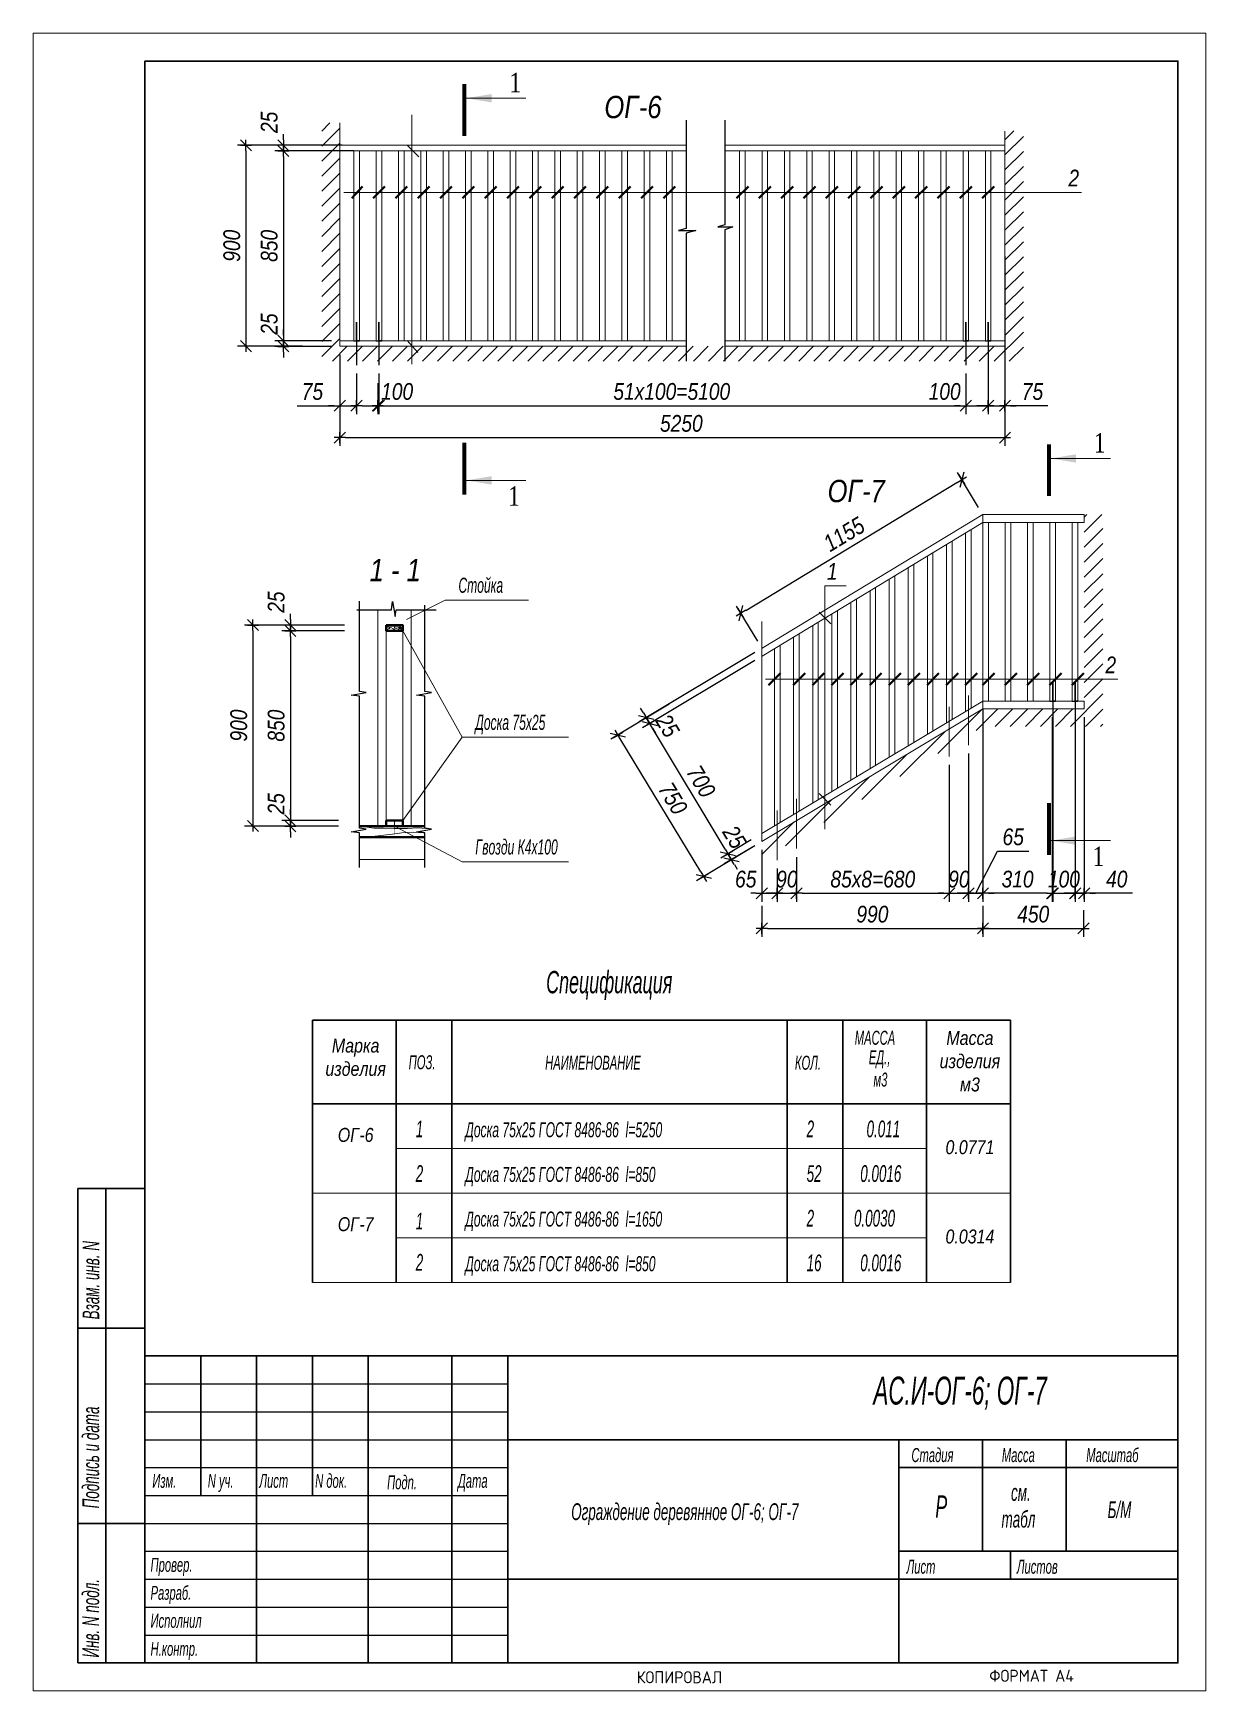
# Model space of a CAD drawing. Header units: millimetres. Extents: x 1582001 to 3303937, y 226471 to 491235.
# Drawn here: x 1749882 to 1770882, y 226471 to 256171 of the extents above; entities that cross this region are included whole.
import ezdxf

# ---------------------------------------------------------------- set-up
doc = ezdxf.new("R2010")
doc.units = ezdxf.units.MM
doc.linetypes.add('DASHED', pattern=[0.75, 0.5, -0.25])
doc.layers.get('Defpoints').update_dxf_attribs({"color": 255, "lineweight": 30})
for name, color, linetype in [('format', 7, 'Continuous'), ('Rasmer', 135, 'Continuous'), ('Формуляр', 138, 'Continuous')]:
    doc.layers.add(name, color=color, linetype=linetype)
for name, color, linetype, lineweight in [('Интерьер - Лестница_Ном_пера__1', 7, 'Continuous', 13), ('Конструктивный - Несущий_Ном_пера__1', 7, 'Continuous', 13), ('Размеры', 7, 'Continuous', 18), ('таблица', 7, 'Continuous', 30), ('Текст', 202, 'Continuous', 15), ('Текст-пояснений', 135, 'Continuous', 15), ('Штриховки', 251, 'Continuous', 20)]:
    doc.layers.add(name, color=color, linetype=linetype, lineweight=lineweight)
doc.styles.add('C', font='complex', dxfattribs={"width": 0.9})
doc.styles.add('Romant', font='times.ttf')
doc.styles.add('STYLE1', font='ARIALNI.TTF', dxfattribs={"height": 300})
doc.dimstyles.new('25', dxfattribs={"dimscale": 100, "dimtxt": 2.5, "dimasz": 1, "dimexe": 1.5, "dimexo": 1.5, "dimgap": 1, "dimtad": 1, "dimdec": 0, "dimlfac": 0.25, "dimzin": 0, "dimdsep": 46, "dimtxsty": 'STYLE1', "dimblk": 'dblk_0', "dimcen": 2, "dimdle": 1.5, "dimclrd": 256, "dimclre": 256, "dimadec": 0, "dimazin": 0, "dimtfac": 1, "dimtdec": 0, "dimtix": 1, "dimtmove": 1, "dimatfit": 3, "dimfxl": 0, "dimtolj": 1, "dimtzin": 0, "dimlwd": -1, "dimlwe": -1, "dimarcsym": 0})

msp = doc.modelspace()

# ---------------------------------------------------------------- texts
at = {"ltscale": 2, "insert": (1755907.9, 246751.9), "char_height": 400, "width": 6897.222, "attachment_point": 1, "style": 'STYLE1'}
msp.add_mtext('1 - 1', dxfattribs=at)
at = {"layer": 'format', "color": 7, "style": 'C', "width": 0.9}
for s, p in [('КОПИРОВАЛ', (1760691.6, 226606.7)), ('ФОРМАТ A4', (1767005.5, 226633))]:
    msp.add_text(s, height=216, dxfattribs=at).set_placement(p)
at = {"layer": 'Текст', "style": 'STYLE1', "width": 0.7}
for s, height, p in [('Стойка', 270, (1757498.2, 246145)), ('Доска 75х25', 270, (1757801, 243689.1)), ('Гвозди К4х100', 270, (1757801, 241455.9)), ('Спецификация', 400, (1759069.1, 238969.2)), ('МАССА', 250, (1764595.6, 238047.5)), ('ЕД.,', 250, (1764847.2, 237697.5)), ('ПОЗ.', 250, (1756607.5, 237608.3)), ('НАИМЕНОВАНИЕ', 250, (1759051.1, 237599.9)), ('КОЛ.', 250, (1763523.7, 237599.9)), ('м3', 250, (1764931.1, 237297.5)), ('1', 300, (1756733.8, 236389.2)), ('Доска 75х25 ГОСТ 8486-86  l=5250', 270, (1757621.8, 236389.2)), ('2', 300, (1763733.8, 236389.2)), ('0.011', 300, (1764806.6, 236389.2)), ('2', 300, (1756733.8, 235589.2)), ('Доска 75х25 ГОСТ 8486-86  l=850', 270, (1757621.8, 235589.2)), ('52', 300, (1763733.8, 235589.2)), ('0.0016', 300, (1764694, 235589.2)), ('1', 300, (1756733.8, 234739.2)), ('Доска 75х25 ГОСТ 8486-86  l=1650', 270, (1757621.8, 234789.2)), ('2', 300, (1763733.8, 234789.2)), ('0.0030', 300, (1764580.9, 234789.2)), ('2', 300, (1756733.8, 233999.2)), ('Доска 75х25 ГОСТ 8486-86  l=850', 270, (1757621.8, 233989.2)), ('16', 300, (1763733.8, 233989.2)), ('0.0016', 300, (1764694, 233989.2))]:
    msp.add_text(s, height=height, dxfattribs=at).set_placement(p)
at = {"layer": 'Текст', "color": 1, "ltscale": 2, "char_height": 400, "attachment_point": 5, "style": 'STYLE1'}
for s, insert, width in [('ОГ-6', (1760623.4, 254845.3), 6084.46), ('ОГ-7', (1764621.3, 247965.3), 6024.46)]:
    msp.add_mtext(s, dxfattribs=dict(at, insert=insert, width=width))
at = {"layer": 'Текст', "ltscale": 2, "char_height": 300, "attachment_point": 5, "style": 'STYLE1'}
for s, insert, width in [('2', (1768517.1, 253575.4), 5514.204), ('1', (1764192, 246527), 6024.46), ('2', (1769180.5, 244852.1), 6024.46)]:
    msp.add_mtext(s, dxfattribs=dict(at, insert=insert, width=width))
at = {"layer": 'Текст', "char_height": 250, "width": 1169.249, "attachment_point": 2, "style": 'STYLE1'}
for s, insert in [('Масса\\Pизделия\\Pм3', (1766657.6, 238293.7)), ('Марка\\Pизделия', (1755657.6, 238156.8)), ('ОГ-6', (1755657.6, 236556.8)), ('0.0771', (1766657.6, 236336.8)), ('ОГ-7', (1755657.6, 234956.8)), ('0.0314', (1766657.6, 234736.8))]:
    msp.add_mtext(s, dxfattribs=dict(at, insert=insert))
at = {"layer": 'Текст-пояснений', "linetype": 'Continuous', "ltscale": 2, "style": 'Romant', "width": 0.8}
for p in [(1758408.8, 255111.8), (1768875.6, 248657.4), (1758386.7, 247703.1), (1768853.5, 241248.7)]:
    msp.add_text('1', height=350, dxfattribs=at).set_placement(p)
at = {"layer": 'Формуляр', "linetype": 'Continuous', "style": 'STYLE1', "width": 0.7}
for s, p in [('Взам. инв. N', (1751066.3, 233126.7)), ('Подпись и дата', (1751063.5, 229741.1)), ('Инв. N подл.', (1751063.5, 227067.7))]:
    msp.add_text(s, height=300, rotation=90, dxfattribs=at).set_placement(p)
at = {"layer": 'Формуляр', "style": 'STYLE1', "width": 0.7}
for s, height, p in [('АС.И-ОГ-6; ОГ-7', 500, (1764930, 231601.2)), ('Стадия', 250, (1765610.7, 230570.5)), ('Масса', 250, (1767229.6, 230570.5)), ('Масштаб', 250, (1768740.7, 230570.5)), ('Изм.', 250, (1752016.5, 230109.3)), ('N уч.', 250, (1753009.5, 230109.3)), ('Лист', 250, (1753933, 230109.3)), ('N док.', 250, (1754932.5, 230109.3)), ('Подп.', 250, (1756220.9, 230082.4)), ('Дата', 250, (1757489, 230109.3)), ('Р', 400, (1766038.4, 229573.1)), ('см.', 300, (1767394.2, 229875.5)), ('Б/М', 300, (1769124.5, 229566.7)), ('Ограждение деревянное ОГ-6; ОГ-7', 300, (1759517.6, 229531.6)), ('табл', 300, (1767224.2, 229396.8)), ('Провер.', 250, (1751984.7, 228604.4)), ('Лист', 250, (1765523.6, 228570.5)), ('Листов', 250, (1767498.2, 228570.5)), ('Разраб.', 250, (1751984.7, 228102.7)), ('Исполнил', 250, (1751984.7, 227601.1)), ('Н.контр.', 250, (1751984.7, 227099.4))]:
    msp.add_text(s, height=height, dxfattribs=at).set_placement(p)

# ---------------------------------------------------------------- blocks, each defined once
blk = doc.blocks.new('dblk_0')
at = {"color": 0, "linetype": 'ByBlock'}
for p, q in [((1, 1), (-1, -1)), ((-1, 0), (1, 0)), ((0, 1), (0, -1))]:
    blk.add_line(p, q, dxfattribs=at)
blk = doc.blocks.new('*D1057')
at = {"ltscale": 100, "transparency": 16777216}
for p, q in [((1766813, 247673), (1766434, 248300)), ((1762642, 245830), (1766426, 248120)), ((1762859, 245280), (1762479, 245907))]:
    blk.add_line(p, q, dxfattribs=at)
at = {"layer": 'Defpoints', "color": 0, "lineweight": -3, "ltscale": 100, "transparency": 16777216}
for p in [(1766512, 248171), (1766891, 247544), (1762936, 245152)]:
    blk.add_point(p, dxfattribs=at)
at = {"ltscale": 100, "transparency": 16777216, "xscale": 100, "yscale": 100, "zscale": 100}
for p, rotation in [((1766512, 248171), 31.17570049573527), ((1762557, 245779), 211.1757004957353)]:
    blk.add_blockref('dblk_0', p, dxfattribs=dict(at, rotation=rotation))
at = {"color": 0, "ltscale": 100, "transparency": 16777216, "insert": (1764403, 247192), "char_height": 300, "attachment_point": 5, "rotation": 31.1757, "style": 'STYLE1'}
blk.add_mtext('\\A1;1155', dxfattribs=at)
blk = doc.blocks.new('*D1058')
at = {"ltscale": 100, "transparency": 16777216}
for p, q in [((1761269, 244151), (1760227, 243521)), ((1761839, 241146), (1760407, 243513)), ((1762804, 241613), (1761762, 240982))]:
    blk.add_line(p, q, dxfattribs=at)
at = {"layer": 'Defpoints', "color": 0, "lineweight": -3, "ltscale": 100, "transparency": 16777216}
for p in [(1761397, 244228), (1760355, 243598), (1762932, 241690)]:
    blk.add_point(p, dxfattribs=at)
at = {"ltscale": 100, "transparency": 16777216, "xscale": 100, "yscale": 100, "zscale": 100}
for p, rotation in [((1760355, 243598), 121.1666517916947), ((1761890, 241060), 301.1666517916947)]:
    blk.add_blockref('dblk_0', p, dxfattribs=dict(at, rotation=rotation))
at = {"color": 0, "ltscale": 100, "transparency": 16777216, "insert": (1761339, 242460), "char_height": 300, "attachment_point": 5, "rotation": 301.1667, "style": 'STYLE1'}
blk.add_mtext('\\A1;750', dxfattribs=at)
blk = doc.blocks.new('*D1059')
at = {"ltscale": 100, "transparency": 16777216}
for p, q in [((1762742, 241716), (1762197, 241389)), ((1762274, 241552), (1762223, 241638)), ((1762804, 241613), (1762259, 241286)), ((1762387, 241363), (1762325, 241466)), ((1762439, 241277), (1762490, 241192))]:
    blk.add_line(p, q, dxfattribs=at)
at = {"layer": 'Defpoints', "color": 0, "lineweight": -3, "ltscale": 100, "transparency": 16777216}
for p in [(1762870, 241793), (1762325, 241466), (1762932, 241690)]:
    blk.add_point(p, dxfattribs=at)
at = {"ltscale": 100, "transparency": 16777216, "xscale": 100, "yscale": 100, "zscale": 100}
for p, rotation in [((1762325, 241466), 300.963756532064), ((1762387, 241363), 120.963756532064)]:
    blk.add_blockref('dblk_0', p, dxfattribs=dict(at, rotation=rotation))
at = {"color": 0, "ltscale": 100, "transparency": 16777216, "insert": (1762440, 241768), "char_height": 300, "attachment_point": 5, "rotation": 300.9638, "style": 'STYLE1'}
blk.add_mtext('\\A1;25', dxfattribs=at)
blk = doc.blocks.new('*D1060')
at = {"ltscale": 100, "transparency": 16777216}
for p, q in [((1762808, 244934), (1760794, 243726)), ((1762274, 241552), (1760974, 243718)), ((1762742, 241716), (1762197, 241389))]:
    blk.add_line(p, q, dxfattribs=at)
at = {"layer": 'Defpoints', "color": 0, "lineweight": -3, "ltscale": 100, "transparency": 16777216}
for p in [(1762936, 245011), (1760923, 243804), (1762870, 241793)]:
    blk.add_point(p, dxfattribs=at)
at = {"ltscale": 100, "transparency": 16777216, "xscale": 100, "yscale": 100, "zscale": 100}
for p, rotation in [((1760923, 243804), 120.9637565264031), ((1762325, 241466), 300.9637565264031)]:
    blk.add_blockref('dblk_0', p, dxfattribs=dict(at, rotation=rotation))
at = {"color": 0, "ltscale": 100, "transparency": 16777216, "insert": (1761841, 242765), "char_height": 300, "attachment_point": 5, "rotation": 300.9638, "style": 'STYLE1'}
blk.add_mtext('\\A1;700', dxfattribs=at)
blk = doc.blocks.new('*D1061')
at = {"ltscale": 100, "transparency": 16777216}
for p, q in [((1762808, 245075), (1760732, 243830)), ((1762808, 244934), (1760794, 243726)), ((1760810, 243992), (1760758, 244078)), ((1760923, 243804), (1760861, 243907)), ((1760974, 243718), (1761026, 243632))]:
    blk.add_line(p, q, dxfattribs=at)
at = {"layer": 'Defpoints', "color": 0, "lineweight": -3, "ltscale": 100, "transparency": 16777216}
for p in [(1762936, 245152), (1762936, 245011), (1760861, 243907)]:
    blk.add_point(p, dxfattribs=at)
at = {"ltscale": 100, "transparency": 16777216, "xscale": 100, "yscale": 100, "zscale": 100}
for p, rotation in [((1760861, 243907), 300.9637565264031), ((1760923, 243804), 120.9637565264031)]:
    blk.add_blockref('dblk_0', p, dxfattribs=dict(at, rotation=rotation))
at = {"color": 0, "ltscale": 100, "transparency": 16777216, "insert": (1761243, 243762), "char_height": 300, "attachment_point": 5, "rotation": 300.9638, "style": 'STYLE1'}
blk.add_mtext('\\A1;25', dxfattribs=at)
blk = doc.blocks.new('*D1062')
at = {"ltscale": 100, "transparency": 16777216}
for p, q in [((1762932, 241540), (1762932, 240610)), ((1763208, 241205), (1763208, 240610)), ((1762832, 240760), (1762732, 240760)), ((1762932, 240760), (1763208, 240760)), ((1763308, 240760), (1763408, 240760))]:
    blk.add_line(p, q, dxfattribs=at)
at = {"layer": 'Defpoints', "color": 0, "lineweight": -3, "ltscale": 100, "transparency": 16777216}
for p in [(1762932, 241690), (1763208, 241355), (1763208, 240760)]:
    blk.add_point(p, dxfattribs=at)
at = {"ltscale": 100, "transparency": 16777216, "xscale": 100, "yscale": 100, "zscale": 100}
blk.add_blockref('dblk_0', (1762932, 240760), dxfattribs=at)
at = {"ltscale": 100, "transparency": 16777216, "xscale": 100, "yscale": 100, "zscale": 100, "rotation": 180}
blk.add_blockref('dblk_0', (1763208, 240760), dxfattribs=at)
at = {"color": 0, "ltscale": 100, "transparency": 16777216, "insert": (1762643, 241013), "char_height": 300, "attachment_point": 5, "style": 'STYLE1'}
blk.add_mtext('\\A1;65', dxfattribs=at)
blk = doc.blocks.new('*D1063')
at = {"ltscale": 100, "transparency": 16777216}
for p, q in [((1763208, 241205), (1763208, 240610)), ((1763551, 241410), (1763551, 240610)), ((1763108, 240760), (1763008, 240760)), ((1763208, 240760), (1763551, 240760)), ((1763651, 240760), (1763751, 240760))]:
    blk.add_line(p, q, dxfattribs=at)
at = {"layer": 'Defpoints', "color": 0, "lineweight": -3, "ltscale": 100, "transparency": 16777216}
for p in [(1763551, 241560), (1763208, 241355), (1763551, 240760)]:
    blk.add_point(p, dxfattribs=at)
at = {"ltscale": 100, "transparency": 16777216, "xscale": 100, "yscale": 100, "zscale": 100}
blk.add_blockref('dblk_0', (1763208, 240760), dxfattribs=at)
at = {"ltscale": 100, "transparency": 16777216, "xscale": 100, "yscale": 100, "zscale": 100, "rotation": 180}
blk.add_blockref('dblk_0', (1763551, 240760), dxfattribs=at)
at = {"color": 0, "ltscale": 100, "transparency": 16777216, "insert": (1763379, 241013), "char_height": 300, "attachment_point": 5, "style": 'STYLE1'}
blk.add_mtext('\\A1;90', dxfattribs=at)
blk = doc.blocks.new('*D1064')
at = {"ltscale": 100, "transparency": 16777216}
for p, q in [((1766288, 243060), (1766288, 240610)), ((1763551, 241410), (1763551, 240610)), ((1763651, 240760), (1766188, 240760))]:
    blk.add_line(p, q, dxfattribs=at)
at = {"layer": 'Defpoints', "color": 0, "lineweight": -3, "ltscale": 100, "transparency": 16777216}
for p in [(1766288, 243210), (1763551, 241560), (1766288, 240760)]:
    blk.add_point(p, dxfattribs=at)
at = {"ltscale": 100, "transparency": 16777216, "xscale": 100, "yscale": 100, "zscale": 100, "rotation": 180}
blk.add_blockref('dblk_0', (1763551, 240760), dxfattribs=at)
at = {"ltscale": 100, "transparency": 16777216, "xscale": 100, "yscale": 100, "zscale": 100}
blk.add_blockref('dblk_0', (1766288, 240760), dxfattribs=at)
at = {"color": 0, "ltscale": 100, "transparency": 16777216, "insert": (1764919, 241013), "char_height": 300, "attachment_point": 5, "style": 'STYLE1'}
blk.add_mtext('\\A1;85х8=680', dxfattribs=at)
blk = doc.blocks.new('*D1065')
at = {"ltscale": 100, "transparency": 16777216}
for p, q in [((1766631, 243267), (1766631, 240610)), ((1766288, 243060), (1766288, 240610)), ((1766188, 240760), (1766088, 240760)), ((1766288, 240760), (1766631, 240760)), ((1766731, 240760), (1766831, 240760))]:
    blk.add_line(p, q, dxfattribs=at)
at = {"layer": 'Defpoints', "color": 0, "lineweight": -3, "ltscale": 100, "transparency": 16777216}
for p in [(1766631, 243417), (1766288, 243210), (1766631, 240760)]:
    blk.add_point(p, dxfattribs=at)
at = {"ltscale": 100, "transparency": 16777216, "xscale": 100, "yscale": 100, "zscale": 100}
blk.add_blockref('dblk_0', (1766288, 240760), dxfattribs=at)
at = {"ltscale": 100, "transparency": 16777216, "xscale": 100, "yscale": 100, "zscale": 100, "rotation": 180}
blk.add_blockref('dblk_0', (1766631, 240760), dxfattribs=at)
at = {"color": 0, "ltscale": 100, "transparency": 16777216, "insert": (1766460, 241013), "char_height": 300, "attachment_point": 5, "style": 'STYLE1'}
blk.add_mtext('\\A1;90', dxfattribs=at)
blk = doc.blocks.new('*D1066')
at = {"ltscale": 100, "transparency": 16777216}
for p, q in [((1766891, 244055), (1766891, 240610)), ((1766631, 243267), (1766631, 240610)), ((1766761, 240760), (1767154, 241517)), ((1767154, 241517), (1767713, 241517)), ((1766531, 240760), (1766431, 240760)), ((1766631, 240760), (1766891, 240760)), ((1766631, 240760), (1766891, 240760)), ((1766991, 240760), (1767091, 240760))]:
    blk.add_line(p, q, dxfattribs=at)
at = {"layer": 'Defpoints', "color": 0, "lineweight": -3, "ltscale": 100, "transparency": 16777216}
for p in [(1766891, 244205), (1766631, 243417), (1766891, 240760)]:
    blk.add_point(p, dxfattribs=at)
at = {"ltscale": 100, "transparency": 16777216, "xscale": 100, "yscale": 100, "zscale": 100}
blk.add_blockref('dblk_0', (1766631, 240760), dxfattribs=at)
at = {"ltscale": 100, "transparency": 16777216, "xscale": 100, "yscale": 100, "zscale": 100, "rotation": 180}
blk.add_blockref('dblk_0', (1766891, 240760), dxfattribs=at)
at = {"color": 0, "ltscale": 100, "transparency": 16777216, "insert": (1767433, 241770), "char_height": 300, "attachment_point": 5, "style": 'STYLE1'}
blk.add_mtext('\\A1;65', dxfattribs=at)
blk = doc.blocks.new('*D1044')
at = {"ltscale": 100, "transparency": 16777216}
for p, q in [((1762932, 240534), (1762932, 239982)), ((1766891, 240534), (1766891, 239982)), ((1763032, 240132), (1766791, 240132))]:
    blk.add_line(p, q, dxfattribs=at)
at = {"layer": 'Defpoints', "color": 0, "lineweight": -3, "ltscale": 100, "transparency": 16777216}
for p in [(1762932, 240684), (1766891, 240684), (1766891, 240132)]:
    blk.add_point(p, dxfattribs=at)
at = {"ltscale": 100, "transparency": 16777216, "xscale": 100, "yscale": 100, "zscale": 100, "rotation": 180}
blk.add_blockref('dblk_0', (1762932, 240132), dxfattribs=at)
at = {"ltscale": 100, "transparency": 16777216, "xscale": 100, "yscale": 100, "zscale": 100}
blk.add_blockref('dblk_0', (1766891, 240132), dxfattribs=at)
at = {"color": 0, "ltscale": 100, "transparency": 16777216, "insert": (1764911, 240385), "char_height": 300, "attachment_point": 5, "style": 'STYLE1'}
blk.add_mtext('\\A1;990', dxfattribs=at)
blk = doc.blocks.new('*D1052')
at = {"ltscale": 100, "transparency": 16777216}
for p, q in [((1754688, 245566), (1753668, 245566)), ((1753818, 245466), (1753818, 242066)), ((1754828, 241966), (1753668, 241966))]:
    blk.add_line(p, q, dxfattribs=at)
at = {"layer": 'Defpoints', "color": 0, "lineweight": -3, "ltscale": 100, "transparency": 16777216}
for p in [(1754838, 245566), (1753818, 241966), (1754978, 241966)]:
    blk.add_point(p, dxfattribs=at)
at = {"ltscale": 100, "transparency": 16777216, "xscale": 100, "yscale": 100, "zscale": 100}
for p, rotation in [((1753818, 245566), 90), ((1753818, 241966), 270)]:
    blk.add_blockref('dblk_0', p, dxfattribs=dict(at, rotation=rotation))
at = {"color": 0, "ltscale": 100, "transparency": 16777216, "insert": (1753565, 243766), "char_height": 300, "attachment_point": 5, "rotation": 90, "style": 'STYLE1'}
blk.add_mtext('\\A1;900', dxfattribs=at)
blk = doc.blocks.new('*D1053')
at = {"ltscale": 100, "transparency": 16777216}
for p, q in [((1754488, 245666), (1754488, 245766)), ((1755458, 245566), (1754338, 245566)), ((1755458, 245464), (1754338, 245464)), ((1754488, 245566), (1754488, 245464)), ((1754488, 245364), (1754488, 245264))]:
    blk.add_line(p, q, dxfattribs=at)
at = {"layer": 'Defpoints', "color": 0, "lineweight": -3, "ltscale": 100, "transparency": 16777216}
for p in [(1754488, 245464), (1755608, 245566), (1755608, 245464)]:
    blk.add_point(p, dxfattribs=at)
at = {"ltscale": 100, "transparency": 16777216, "xscale": 100, "yscale": 100, "zscale": 100}
for p, rotation in [((1754488, 245566), 270), ((1754488, 245464), 90)]:
    blk.add_blockref('dblk_0', p, dxfattribs=dict(at, rotation=rotation))
at = {"color": 0, "ltscale": 100, "transparency": 16777216, "insert": (1754235, 245977), "char_height": 300, "attachment_point": 5, "rotation": 90, "style": 'STYLE1'}
blk.add_mtext('\\A1;25', dxfattribs=at)
blk = doc.blocks.new('*D1054')
at = {"ltscale": 100, "transparency": 16777216}
for p, q in [((1755348, 245464), (1754338, 245464)), ((1754488, 245364), (1754488, 242164)), ((1755348, 242064), (1754338, 242064))]:
    blk.add_line(p, q, dxfattribs=at)
at = {"layer": 'Defpoints', "color": 0, "lineweight": -3, "ltscale": 100, "transparency": 16777216}
for p in [(1755498, 245464), (1754488, 242064), (1755498, 242064)]:
    blk.add_point(p, dxfattribs=at)
at = {"ltscale": 100, "transparency": 16777216, "xscale": 100, "yscale": 100, "zscale": 100}
for p, rotation in [((1754488, 245464), 90), ((1754488, 242064), 270)]:
    blk.add_blockref('dblk_0', p, dxfattribs=dict(at, rotation=rotation))
at = {"color": 0, "ltscale": 100, "transparency": 16777216, "insert": (1754235, 243764), "char_height": 300, "attachment_point": 5, "rotation": 90, "style": 'STYLE1'}
blk.add_mtext('\\A1;850', dxfattribs=at)
blk = doc.blocks.new('*D1055')
at = {"ltscale": 100, "transparency": 16777216}
for p, q in [((1755348, 242064), (1754338, 242064)), ((1754488, 242164), (1754488, 242264)), ((1754488, 242064), (1754488, 241962)), ((1755348, 241962), (1754338, 241962)), ((1754488, 241862), (1754488, 241762))]:
    blk.add_line(p, q, dxfattribs=at)
at = {"layer": 'Defpoints', "color": 0, "lineweight": -3, "ltscale": 100, "transparency": 16777216}
for p in [(1755498, 242064), (1754488, 241962), (1755498, 241962)]:
    blk.add_point(p, dxfattribs=at)
at = {"ltscale": 100, "transparency": 16777216, "xscale": 100, "yscale": 100, "zscale": 100}
for p, rotation in [((1754488, 242064), 270), ((1754488, 241962), 90)]:
    blk.add_blockref('dblk_0', p, dxfattribs=dict(at, rotation=rotation))
at = {"color": 0, "ltscale": 100, "transparency": 16777216, "insert": (1754235, 242363), "char_height": 300, "attachment_point": 5, "rotation": 90, "style": 'STYLE1'}
blk.add_mtext('\\A1;25', dxfattribs=at)
blk = doc.blocks.new('*D1093')
at = {"ltscale": 100, "transparency": 16777216}
for p, q in [((1754563, 254162), (1753543, 254162)), ((1753693, 254062), (1753693, 250663)), ((1754703, 250563), (1753543, 250563))]:
    blk.add_line(p, q, dxfattribs=at)
at = {"layer": 'Defpoints', "color": 0, "lineweight": -3, "ltscale": 100, "transparency": 16777216}
for p in [(1754713, 254162), (1753693, 250563), (1754853, 250563)]:
    blk.add_point(p, dxfattribs=at)
at = {"ltscale": 100, "transparency": 16777216, "xscale": 100, "yscale": 100, "zscale": 100}
for p, rotation in [((1753693, 254162), 90), ((1753693, 250563), 270)]:
    blk.add_blockref('dblk_0', p, dxfattribs=dict(at, rotation=rotation))
at = {"color": 0, "ltscale": 100, "transparency": 16777216, "insert": (1753440, 252362), "char_height": 300, "attachment_point": 5, "rotation": 90, "style": 'STYLE1'}
blk.add_mtext('\\A1;900', dxfattribs=at)
blk = doc.blocks.new('*D1094')
at = {"ltscale": 100, "transparency": 16777216}
for p, q in [((1754363, 254262), (1754363, 254362)), ((1755415, 254162), (1754213, 254162)), ((1755415, 254061), (1754213, 254061)), ((1754363, 254162), (1754363, 254061)), ((1754363, 253961), (1754363, 253861))]:
    blk.add_line(p, q, dxfattribs=at)
at = {"layer": 'Defpoints', "color": 0, "lineweight": -3, "ltscale": 100, "transparency": 16777216}
for p in [(1754363, 254061), (1755565, 254162), (1755565, 254061)]:
    blk.add_point(p, dxfattribs=at)
at = {"ltscale": 100, "transparency": 16777216, "xscale": 100, "yscale": 100, "zscale": 100}
for p, rotation in [((1754363, 254162), 270), ((1754363, 254061), 90)]:
    blk.add_blockref('dblk_0', p, dxfattribs=dict(at, rotation=rotation))
at = {"color": 0, "ltscale": 100, "transparency": 16777216, "insert": (1754110, 254573), "char_height": 300, "attachment_point": 5, "rotation": 90, "style": 'STYLE1'}
blk.add_mtext('\\A1;25', dxfattribs=at)
blk = doc.blocks.new('*D1095')
at = {"ltscale": 100, "transparency": 16777216}
for p, q in [((1755223, 254061), (1754213, 254061)), ((1754363, 253961), (1754363, 250760)), ((1755223, 250660), (1754213, 250660))]:
    blk.add_line(p, q, dxfattribs=at)
at = {"layer": 'Defpoints', "color": 0, "lineweight": -3, "ltscale": 100, "transparency": 16777216}
for p in [(1755373, 254061), (1754363, 250660), (1755373, 250660)]:
    blk.add_point(p, dxfattribs=at)
at = {"ltscale": 100, "transparency": 16777216, "xscale": 100, "yscale": 100, "zscale": 100}
for p, rotation in [((1754363, 254061), 90), ((1754363, 250660), 270)]:
    blk.add_blockref('dblk_0', p, dxfattribs=dict(at, rotation=rotation))
at = {"color": 0, "ltscale": 100, "transparency": 16777216, "insert": (1754110, 252360), "char_height": 300, "attachment_point": 5, "rotation": 90, "style": 'STYLE1'}
blk.add_mtext('\\A1;850', dxfattribs=at)
blk = doc.blocks.new('*D1096')
at = {"ltscale": 100, "transparency": 16777216}
for p, q in [((1754363, 250760), (1754363, 250860)), ((1755223, 250660), (1754213, 250660)), ((1755223, 250559), (1754213, 250559)), ((1754363, 250660), (1754363, 250559)), ((1754363, 250459), (1754363, 250359))]:
    blk.add_line(p, q, dxfattribs=at)
at = {"layer": 'Defpoints', "color": 0, "lineweight": -3, "ltscale": 100, "transparency": 16777216}
for p in [(1754363, 250559), (1755373, 250660), (1755373, 250559)]:
    blk.add_point(p, dxfattribs=at)
at = {"ltscale": 100, "transparency": 16777216, "xscale": 100, "yscale": 100, "zscale": 100}
for p, rotation in [((1754363, 250660), 270), ((1754363, 250559), 90)]:
    blk.add_blockref('dblk_0', p, dxfattribs=dict(at, rotation=rotation))
at = {"color": 0, "ltscale": 100, "transparency": 16777216, "insert": (1754110, 250959), "char_height": 300, "attachment_point": 5, "rotation": 90, "style": 'STYLE1'}
blk.add_mtext('\\A1;25', dxfattribs=at)
blk = doc.blocks.new('*D1101')
at = {"ltscale": 100, "transparency": 16777216}
for p, q in [((1767285, 252176), (1767285, 248775)), ((1755373, 250413), (1755373, 248775)), ((1755473, 248925), (1767185, 248925))]:
    blk.add_line(p, q, dxfattribs=at)
at = {"layer": 'Defpoints', "color": 0, "lineweight": -3, "ltscale": 100, "transparency": 16777216}
for p in [(1767285, 252326), (1755373, 250563), (1767285, 248925)]:
    blk.add_point(p, dxfattribs=at)
at = {"ltscale": 100, "transparency": 16777216, "xscale": 100, "yscale": 100, "zscale": 100, "rotation": 180}
blk.add_blockref('dblk_0', (1755373, 248925), dxfattribs=at)
at = {"ltscale": 100, "transparency": 16777216, "xscale": 100, "yscale": 100, "zscale": 100}
blk.add_blockref('dblk_0', (1767285, 248925), dxfattribs=at)
at = {"color": 0, "ltscale": 100, "transparency": 16777216, "insert": (1761490, 249178), "char_height": 300, "attachment_point": 5, "style": 'STYLE1'}
blk.add_mtext('\\A1;5250', dxfattribs=at)
blk = doc.blocks.new('*D1102')
at = {"ltscale": 100, "transparency": 16777216}
for p, q in [((1755373, 250413), (1755373, 249346)), ((1755674, 250074), (1755674, 249346)), ((1754610, 249496), (1755373, 249496)), ((1755273, 249496), (1755173, 249496)), ((1755373, 249496), (1755674, 249496)), ((1755373, 249496), (1755674, 249496)), ((1755774, 249496), (1755874, 249496))]:
    blk.add_line(p, q, dxfattribs=at)
at = {"layer": 'Defpoints', "color": 0, "lineweight": -3, "ltscale": 100, "transparency": 16777216}
for p in [(1755373, 250563), (1755674, 250224), (1755674, 249496)]:
    blk.add_point(p, dxfattribs=at)
at = {"ltscale": 100, "transparency": 16777216, "xscale": 100, "yscale": 100, "zscale": 100}
blk.add_blockref('dblk_0', (1755373, 249496), dxfattribs=at)
at = {"ltscale": 100, "transparency": 16777216, "xscale": 100, "yscale": 100, "zscale": 100, "rotation": 180}
blk.add_blockref('dblk_0', (1755674, 249496), dxfattribs=at)
at = {"color": 0, "ltscale": 100, "transparency": 16777216, "insert": (1754883, 249749), "char_height": 300, "attachment_point": 5, "style": 'STYLE1'}
blk.add_mtext('\\A1;75', dxfattribs=at)
blk = doc.blocks.new('*D1097')
at = {"ltscale": 100, "transparency": 16777216}
for p, q in [((1755674, 250074), (1755674, 249346)), ((1756074, 250074), (1756074, 249346)), ((1755774, 249496), (1755974, 249496))]:
    blk.add_line(p, q, dxfattribs=at)
at = {"layer": 'Defpoints', "color": 0, "lineweight": -3, "ltscale": 100, "transparency": 16777216}
for p in [(1755674, 250224), (1756074, 250224), (1756074, 249496)]:
    blk.add_point(p, dxfattribs=at)
at = {"ltscale": 100, "transparency": 16777216, "xscale": 100, "yscale": 100, "zscale": 100, "rotation": 180}
blk.add_blockref('dblk_0', (1755674, 249496), dxfattribs=at)
at = {"ltscale": 100, "transparency": 16777216, "xscale": 100, "yscale": 100, "zscale": 100}
blk.add_blockref('dblk_0', (1756074, 249496), dxfattribs=at)
at = {"color": 0, "ltscale": 100, "transparency": 16777216, "insert": (1756400, 249750), "char_height": 300, "attachment_point": 5, "style": 'STYLE1'}
blk.add_mtext('\\A1;100', dxfattribs=at)
blk = doc.blocks.new('*D1098')
at = {"ltscale": 100, "transparency": 16777216}
for p, q in [((1766584, 250074), (1766584, 249346)), ((1756052, 249899), (1756052, 249346)), ((1756152, 249496), (1766484, 249496))]:
    blk.add_line(p, q, dxfattribs=at)
at = {"layer": 'Defpoints', "color": 0, "lineweight": -3, "ltscale": 100, "transparency": 16777216}
for p in [(1766584, 250224), (1756052, 250049), (1766584, 249496)]:
    blk.add_point(p, dxfattribs=at)
at = {"ltscale": 100, "transparency": 16777216, "xscale": 100, "yscale": 100, "zscale": 100, "rotation": 180}
blk.add_blockref('dblk_0', (1756052, 249496), dxfattribs=at)
at = {"ltscale": 100, "transparency": 16777216, "xscale": 100, "yscale": 100, "zscale": 100}
blk.add_blockref('dblk_0', (1766584, 249496), dxfattribs=at)
at = {"color": 0, "ltscale": 100, "transparency": 16777216, "insert": (1761318, 249750), "char_height": 300, "attachment_point": 5, "style": 'STYLE1'}
blk.add_mtext('\\A1;51х100=5100', dxfattribs=at)
blk = doc.blocks.new('*D1099')
at = {"ltscale": 100, "transparency": 16777216}
for p, q in [((1766584, 250074), (1766584, 249346)), ((1766984, 250263), (1766984, 249346)), ((1766484, 249496), (1766384, 249496)), ((1766584, 249496), (1766984, 249496)), ((1767084, 249496), (1767184, 249496))]:
    blk.add_line(p, q, dxfattribs=at)
at = {"layer": 'Defpoints', "color": 0, "lineweight": -3, "ltscale": 100, "transparency": 16777216}
for p in [(1766984, 250413), (1766584, 250224), (1766984, 249496)]:
    blk.add_point(p, dxfattribs=at)
at = {"ltscale": 100, "transparency": 16777216, "xscale": 100, "yscale": 100, "zscale": 100}
blk.add_blockref('dblk_0', (1766584, 249496), dxfattribs=at)
at = {"ltscale": 100, "transparency": 16777216, "xscale": 100, "yscale": 100, "zscale": 100, "rotation": 180}
blk.add_blockref('dblk_0', (1766984, 249496), dxfattribs=at)
at = {"color": 0, "ltscale": 100, "transparency": 16777216, "insert": (1766205, 249750), "char_height": 300, "attachment_point": 5, "style": 'STYLE1'}
blk.add_mtext('\\A1;100', dxfattribs=at)
blk = doc.blocks.new('*D1100')
at = {"ltscale": 100, "transparency": 16777216}
for p, q in [((1766984, 250413), (1766984, 249346)), ((1767285, 250413), (1767285, 249346)), ((1766884, 249496), (1766784, 249496)), ((1766984, 249496), (1767285, 249496)), ((1766984, 249496), (1767285, 249496)), ((1768051, 249496), (1767285, 249496)), ((1767385, 249496), (1767485, 249496))]:
    blk.add_line(p, q, dxfattribs=at)
at = {"layer": 'Defpoints', "color": 0, "lineweight": -3, "ltscale": 100, "transparency": 16777216}
for p in [(1766984, 250563), (1767285, 250563), (1767285, 249496)]:
    blk.add_point(p, dxfattribs=at)
at = {"ltscale": 100, "transparency": 16777216, "xscale": 100, "yscale": 100, "zscale": 100}
blk.add_blockref('dblk_0', (1766984, 249496), dxfattribs=at)
at = {"ltscale": 100, "transparency": 16777216, "xscale": 100, "yscale": 100, "zscale": 100, "rotation": 180}
blk.add_blockref('dblk_0', (1767285, 249496), dxfattribs=at)
at = {"color": 0, "ltscale": 100, "transparency": 16777216, "insert": (1767778, 249749), "char_height": 300, "attachment_point": 5, "style": 'STYLE1'}
blk.add_mtext('\\A1;75', dxfattribs=at)
blk = doc.blocks.new('*D1206')
at = {"ltscale": 100, "transparency": 16777216}
for p, q in [((1768141, 243915), (1768141, 240610)), ((1768541, 243905), (1768541, 240610)), ((1768041, 240760), (1767941, 240760)), ((1768141, 240760), (1768541, 240760)), ((1768641, 240760), (1768741, 240760))]:
    blk.add_line(p, q, dxfattribs=at)
at = {"layer": 'Defpoints', "color": 0, "lineweight": -3, "ltscale": 100, "transparency": 16777216}
for p in [(1768141, 244065), (1768541, 244055), (1768541, 240760)]:
    blk.add_point(p, dxfattribs=at)
at = {"ltscale": 100, "transparency": 16777216, "xscale": 100, "yscale": 100, "zscale": 100}
blk.add_blockref('dblk_0', (1768141, 240760), dxfattribs=at)
at = {"ltscale": 100, "transparency": 16777216, "xscale": 100, "yscale": 100, "zscale": 100, "rotation": 180}
blk.add_blockref('dblk_0', (1768541, 240760), dxfattribs=at)
at = {"color": 0, "ltscale": 100, "transparency": 16777216, "insert": (1768341, 241013), "char_height": 300, "attachment_point": 5, "style": 'STYLE1'}
blk.add_mtext('\\A1;100', dxfattribs=at)
blk = doc.blocks.new('*D1207')
at = {"ltscale": 100, "transparency": 16777216}
for p, q in [((1768544, 243915), (1768544, 240610)), ((1768704, 243915), (1768704, 240610)), ((1768444, 240760), (1768344, 240760)), ((1768544, 240760), (1768704, 240760)), ((1768544, 240760), (1768704, 240760)), ((1769572, 240760), (1768704, 240760)), ((1768804, 240760), (1768904, 240760))]:
    blk.add_line(p, q, dxfattribs=at)
at = {"layer": 'Defpoints', "color": 0, "lineweight": -3, "ltscale": 100, "transparency": 16777216}
for p in [(1768544, 244065), (1768704, 244065), (1768704, 240760)]:
    blk.add_point(p, dxfattribs=at)
at = {"ltscale": 100, "transparency": 16777216, "xscale": 100, "yscale": 100, "zscale": 100}
blk.add_blockref('dblk_0', (1768544, 240760), dxfattribs=at)
at = {"ltscale": 100, "transparency": 16777216, "xscale": 100, "yscale": 100, "zscale": 100, "rotation": 180}
blk.add_blockref('dblk_0', (1768704, 240760), dxfattribs=at)
at = {"color": 0, "ltscale": 100, "transparency": 16777216, "insert": (1769287, 241013), "char_height": 300, "attachment_point": 5, "style": 'STYLE1'}
blk.add_mtext('\\A1;40', dxfattribs=at)
blk = doc.blocks.new('*D1208')
at = {"ltscale": 100, "transparency": 16777216}
for p, q in [((1768131, 243915), (1768131, 240610)), ((1766891, 242790), (1766891, 240610)), ((1768031, 240760), (1766991, 240760))]:
    blk.add_line(p, q, dxfattribs=at)
at = {"layer": 'Defpoints', "color": 0, "lineweight": -3, "ltscale": 100, "transparency": 16777216}
for p in [(1768131, 244065), (1766891, 242940), (1766891, 240760)]:
    blk.add_point(p, dxfattribs=at)
at = {"ltscale": 100, "transparency": 16777216, "xscale": 100, "yscale": 100, "zscale": 100, "rotation": 180}
blk.add_blockref('dblk_0', (1766891, 240760), dxfattribs=at)
at = {"ltscale": 100, "transparency": 16777216, "xscale": 100, "yscale": 100, "zscale": 100}
blk.add_blockref('dblk_0', (1768131, 240760), dxfattribs=at)
at = {"color": 0, "ltscale": 100, "transparency": 16777216, "insert": (1767511, 241013), "char_height": 300, "attachment_point": 5, "style": 'STYLE1'}
blk.add_mtext('\\A1;310', dxfattribs=at)
blk = doc.blocks.new('*D1209')
at = {"ltscale": 100, "transparency": 16777216}
for p, q in [((1766891, 240384), (1766891, 239982)), ((1768692, 240460), (1768692, 239982)), ((1766991, 240132), (1768592, 240132))]:
    blk.add_line(p, q, dxfattribs=at)
at = {"layer": 'Defpoints', "color": 0, "lineweight": -3, "ltscale": 100, "transparency": 16777216}
for p in [(1768692, 240610), (1766891, 240534), (1768692, 240132)]:
    blk.add_point(p, dxfattribs=at)
at = {"ltscale": 100, "transparency": 16777216, "xscale": 100, "yscale": 100, "zscale": 100, "rotation": 180}
blk.add_blockref('dblk_0', (1766891, 240132), dxfattribs=at)
at = {"ltscale": 100, "transparency": 16777216, "xscale": 100, "yscale": 100, "zscale": 100}
blk.add_blockref('dblk_0', (1768692, 240132), dxfattribs=at)
at = {"color": 0, "ltscale": 100, "transparency": 16777216, "insert": (1767791, 240385), "char_height": 300, "attachment_point": 5, "style": 'STYLE1'}
blk.add_mtext('\\A1;450', dxfattribs=at)

# ---------------------------------------------------------------- dimensions: what is measured, and where the dimension line sits
at = {"ltscale": 100}
for base, p1, p2, picture, middle in [((1754363.4, 254060.5), (1755565.5, 254161.7), (1755565.5, 254060.5), '*D1094', (1754363.4, 254573)), ((1754363.4, 250558.5), (1755373.4, 250659.7), (1755373.4, 250558.5), '*D1096', (1754363.4, 250959)), ((1754488, 245464.4), (1755608, 245565.6), (1755608, 245464.4), '*D1053', (1754488, 245976.9)), ((1754488, 241962.4), (1755498, 242063.6), (1755498, 241962.4), '*D1055', (1754488, 242362.9))]:
    dim = msp.add_linear_dim(base=base, p1=p1, p2=p2, angle=90, dimstyle='25', override={"dimscale": 100}, dxfattribs=at)
    dim.commit()
    dim.dimension.update_dxf_attribs({"geometry": picture, "text_midpoint": middle, "dimtype": 160})
for base, p1, p2, picture, middle in [((1753693.4, 250562.5), (1754713.4, 254161.7), (1754853.4, 250562.5), '*D1093', (1753440.2, 252362.1)), ((1754363.4, 250659.7), (1755373.4, 254060.5), (1755373.4, 250659.7), '*D1095', (1754110.2, 252360.1)), ((1753818, 241966.4), (1754838, 245565.6), (1754978, 241966.4), '*D1052', (1753564.9, 243766)), ((1754488, 242063.6), (1755498, 245464.4), (1755498, 242063.6), '*D1054', (1754234.9, 243764))]:
    dim = msp.add_linear_dim(base=base, p1=p1, p2=p2, angle=90, dimstyle='25', override={"dimscale": 100}, dxfattribs=at)
    dim.commit()
    dim.dimension.update_dxf_attribs({"geometry": picture, "text_midpoint": middle})
for base, p1, p2, text, picture, middle in [((1767285.1, 248924.6), (1755373.4, 250562.5), (1767285.1, 252325.8), '5250', '*D1101', (1761489.8, 248924.6)), ((1763208.3, 240759.6), (1762932.2, 241690.1), (1763208.3, 241355.1), '65', '*D1062', (1762643.4, 240759.6))]:
    dim = msp.add_linear_dim(base=base, p1=p1, p2=p2, text=text, dimstyle='25', override={"dimscale": 100}, dxfattribs=at)
    dim.commit()
    dim.dimension.update_dxf_attribs({"geometry": picture, "text_midpoint": middle, "dimtype": 160})
for base, p1, p2, picture, middle in [((1755674, 249496.4), (1755373.4, 250562.5), (1755674, 250224.5), '*D1102', (1754883.2, 249496.4)), ((1766984.3, 249496.4), (1766584.3, 250224.5), (1766984.3, 250412.5), '*D1099', (1766204.6, 249496.4)), ((1767285.1, 249496.4), (1766984.3, 250562.5), (1767285.1, 250562.5), '*D1100', (1767778, 249496.4)), ((1756074, 249496.4), (1755674, 250224.5), (1756074, 250224.5), '*D1097', (1756399.9, 249496.4)), ((1766890.8, 240759.6), (1766630.7, 243417.1), (1766890.8, 244205.3), '*D1066', (1767253.9, 241516.9)), ((1768703.7, 240759.6), (1768543.8, 244065.3), (1768703.7, 244065.2), '*D1207', (1769287.4, 241010.2))]:
    dim = msp.add_linear_dim(base=base, p1=p1, p2=p2, dimstyle='25', override={"dimscale": 100}, dxfattribs=at)
    dim.commit()
    dim.dimension.update_dxf_attribs({"geometry": picture, "text_midpoint": middle, "dimtype": 160})
for base, p1, p2, text, picture, middle in [((1766584.3, 249496.4), (1756051.9, 250049), (1766584.3, 250224.5), '51х100=5100', '*D1098', (1761318.1, 249749.5)), ((1766630.7, 240759.6), (1766288.4, 243210.1), (1766630.7, 243417.1), '90', '*D1065', (1766459.5, 241012.7)), ((1766288.4, 240759.6), (1763550.6, 241560.4), (1766288.4, 243210.1), '85х8=680', '*D1064', (1764919.5, 241012.7)), ((1763550.6, 240759.6), (1763208.3, 241355.1), (1763550.6, 241560.4), '90', '*D1063', (1763379.4, 241012.7))]:
    dim = msp.add_linear_dim(base=base, p1=p1, p2=p2, text=text, dimstyle='25', override={"dimscale": 100}, dxfattribs=at)
    dim.commit()
    dim.dimension.update_dxf_attribs({"geometry": picture, "text_midpoint": middle})
for p1, p2, distance, text, picture, middle in [((1762936.2, 245151.7), (1766890.8, 247544.5), 732.7, '1155', '*D1057', (1764403.2, 247191.6)), ((1762932.2, 241690.1), (1761397, 244228.3), 1217.5, '750', '*D1058', (1761339.4, 242460.1))]:
    dim = msp.add_aligned_dim(p1=p1, p2=p2, distance=distance, text=text, dimstyle='25', override={"dimscale": 100}, dxfattribs=at)
    dim.commit()
    dim.dimension.update_dxf_attribs({"geometry": picture, "text_midpoint": middle})
for base, p1, p2, angle, picture, middle, dimtype in [((1760861.1, 243906.7), (1762936.2, 245011.5), (1762936.2, 245151.7), 300.96376, '*D1061', (1761025.9, 243632.1), 160), ((1762325.5, 241466.1), (1762932.2, 241690.1), (1762870.4, 241793), 120.96376, '*D1059', (1762222.6, 241637.6), 161)]:
    dim = msp.add_linear_dim(base=base, p1=p1, p2=p2, angle=angle, text='25', dimstyle='25', override={"dimscale": 100}, dxfattribs=at)
    dim.commit()
    dim.dimension.update_dxf_attribs({"geometry": picture, "text_midpoint": middle, "dimtype": dimtype})
dim = msp.add_linear_dim(base=(1760923, 243803.6), p1=(1762870.4, 241793), p2=(1762936.2, 245011.5), angle=300.96376, text='700', dimstyle='25', override={"dimscale": 100}, dxfattribs=at)
dim.commit()
dim.dimension.update_dxf_attribs({"geometry": '*D1060', "text_midpoint": (1761841.3, 242765.1)})
for base, p1, p2, picture, middle in [((1766890.8, 240759.6), (1768130.8, 244065.3), (1766890.8, 242940.4), '*D1208', (1767510.8, 241012.7)), ((1768540.8, 240759.6), (1768140.8, 244065.3), (1768540.8, 244055.3), '*D1206', (1768340.8, 241012.7)), ((1766890.8, 240131.9), (1762932.2, 240684.1), (1766890.8, 240684.1), '*D1044', (1764911.5, 240385)), ((1768691.7, 240131.9), (1766890.8, 240534.1), (1768691.7, 240609.6), '*D1209', (1767791.3, 240385))]:
    dim = msp.add_linear_dim(base=base, p1=p1, p2=p2, dimstyle='25', override={"dimscale": 100}, dxfattribs=at)
    dim.commit()
    dim.dimension.update_dxf_attribs({"geometry": picture, "text_midpoint": middle})

# ---------------------------------------------------------------- hatches: boundary and pattern name
at = {"layer": 'Штриховки', "ltscale": 100}
h = msp.add_hatch(dxfattribs=at)
h.set_pattern_fill('ANSI31', color=256, scale=60, style=0)
h.set_pattern_definition([(45, (50674.52, 96172.14), (-134.703842, 134.703842), [])])
h.paths.add_polyline_path([(1755373.4, 254563), (1755049.7, 254563), (1755049.7, 250296.5), (1767614.5, 250296.5), (1767614.5, 254419.8), (1767285.1, 254419.8), (1767285.1, 250562.5), (1755373.4, 250558.5)])
h = msp.add_hatch(dxfattribs=at)
h.set_pattern_fill('ANSI31', color=256, scale=60, style=0)
h.set_pattern_definition([(45, (114986.15, 99231.58), (-134.703842, 134.703842), [])])
h.paths.add_polyline_path([(1762932.2, 241690.1), (1762932.2, 241356.5), (1766890.8, 243751.5), (1769038.5, 243751.5), (1769038.5, 247544.5), (1768705.7, 247544.5), (1768703.7, 244065.2), (1766890.8, 244065.3)])

# ---------------------------------------------------------------- linework, layer by layer
at = {"lineweight": -3, "ltscale": 100}
for points in [[(1761578.3, 254610.5), (1761578.3, 252674.3), (1761440.3, 252637.8), (1761749.1, 252637.8), (1761578.9, 252588.8), (1761578.9, 250294.7)], [(1762270.5, 254610), (1762270.5, 252734.9), (1762145.9, 252698.4), (1762411.9, 252698.4), (1762271.2, 252649.4), (1762271.2, 250294.6)], [(1755624, 254060.5), (1755393.4, 254060.5)], [(1755624, 250659.7), (1755724, 250659.7), (1755674, 250659.7), (1755674, 250994.2), (1755674, 250224.5)], [(1756024, 250659.7), (1756124, 250659.7), (1756074, 250659.7), (1756074, 250994.2), (1756074, 250224.5)], [(1766534.3, 250659.7), (1766634.3, 250659.7), (1766584.3, 250659.7), (1766584.3, 250994.2), (1766584.3, 250224.5)], [(1766934.3, 250659.7), (1767034.3, 250659.7), (1766984.3, 250659.7), (1766984.3, 250994.2), (1766984.3, 250224.5)], [(1755624, 250659.7), (1755724, 250659.7)], [(1768090.8, 244205.3), (1768190.8, 244205.3), (1768140.8, 244205.3), (1768140.8, 244539.8), (1768140.8, 243770)], [(1768490.8, 244205.3), (1768590.8, 244205.3), (1768540.8, 244205.3), (1768540.8, 244539.8), (1768540.8, 243770)]]:
    msp.add_lwpolyline(points, dxfattribs=at)
at = {"layer": 'format', "lineweight": 30}
for p, q in [((1750682.4, 226971.3), (1750682.4, 235471.3)), ((1750682.4, 235471.3), (1751882.4, 235471.3)), ((1751182.4, 226971.3), (1751182.4, 235471.3)), ((1751882.4, 232971.3), (1750682.4, 232971.3)), ((1770382.4, 232471.3), (1751882.4, 232471.3)), ((1751882.4, 232471.3), (1751882.4, 226971.3)), ((1752882.4, 232471.3), (1752882.4, 229971.3)), ((1753882.4, 232471.3), (1753882.4, 226971.3)), ((1754882.4, 232471.3), (1754882.4, 229971.3)), ((1755882.4, 232471.3), (1755882.4, 226971.3)), ((1757382.4, 232471.3), (1757382.4, 226971.3)), ((1758382.4, 232471.3), (1758382.4, 226971.3)), ((1758382.4, 230971.3), (1770382.4, 230971.3)), ((1765382.4, 230971.3), (1765382.4, 226971.3)), ((1766882.4, 230971.3), (1766882.4, 228971.3)), ((1768382.4, 230971.3), (1768382.4, 228971.3)), ((1765382.4, 230471.3), (1770382.4, 230471.3)), ((1751882.4, 229471.3), (1750682.4, 229471.3)), ((1765382.4, 228971.3), (1770382.4, 228971.3)), ((1767382.4, 228971.3), (1767382.4, 228471.3)), ((1758382.4, 228471.3), (1770382.4, 228471.3)), ((1751882.4, 226971.3), (1750682.4, 226971.3))]:
    msp.add_line(p, q, dxfattribs=at)
at = {"layer": 'format'}
for p, q in [((1751882.4, 231971.3), (1758382.4, 231971.3)), ((1751882.4, 231471.3), (1758382.4, 231471.3)), ((1751882.4, 230971.3), (1758382.4, 230971.3)), ((1751882.4, 230471.3), (1758382.4, 230471.3)), ((1751882.4, 229971.3), (1758382.4, 229971.3)), ((1751882.4, 229471.3), (1758382.4, 229471.3)), ((1751882.4, 228971.3), (1758382.4, 228971.3)), ((1751882.4, 228471.3), (1758382.4, 228471.3)), ((1751882.4, 227971.3), (1758382.4, 227971.3)), ((1751882.4, 227471.3), (1758382.4, 227471.3))]:
    msp.add_line(p, q, dxfattribs=at)
at = {"layer": 'format', "linetype": 'Continuous', "lineweight": 30}
msp.add_lwpolyline([(1751882.4, 226971.3), (1770382.4, 226971.3), (1770382.4, 255671.3), (1751882.4, 255671.3)], close=True, dxfattribs=at)
at = {"layer": 'Rasmer'}
for p, q in [((1756578, 254166.6), (1756790.1, 253954.5)), ((1756578, 250664.6), (1756768, 250452.5)), ((1763955.4, 245798.4), (1764167.5, 245586.3)), ((1763955.4, 242550.7), (1764167.5, 242338.6))]:
    msp.add_line(p, q, dxfattribs=at)
at = {"layer": 'Rasmer', "lineweight": 40}
for p, q in [((1755780.3, 253425.1), (1755588.2, 253213)), ((1756180.3, 253425.1), (1755968.2, 253213)), ((1756580.3, 253425.1), (1756368.2, 253213)), ((1756980.3, 253425.1), (1756768.2, 253213)), ((1757380.3, 253425.1), (1757168.2, 253213)), ((1757780.3, 253425.1), (1757568.2, 253213)), ((1758180.3, 253425.1), (1757968.2, 253213)), ((1758580.3, 253425.1), (1758368.2, 253213)), ((1758980.3, 253425.1), (1758768.2, 253213)), ((1759380.3, 253425.1), (1759168.2, 253213)), ((1759780.3, 253425.1), (1759568.2, 253213)), ((1760180.3, 253425.1), (1759968.2, 253213)), ((1760580.3, 253425.1), (1760368.2, 253213)), ((1760980.3, 253425.1), (1760768.2, 253213)), ((1761380.3, 253425.1), (1761168.2, 253213)), ((1762690.6, 253425.1), (1762478.4, 253213)), ((1763090.6, 253425.1), (1762878.4, 253213)), ((1763490.6, 253425.1), (1763278.4, 253213)), ((1763890.6, 253425.1), (1763678.4, 253213)), ((1764290.6, 253425.1), (1764078.4, 253213)), ((1764690.6, 253425.1), (1764478.4, 253213)), ((1765090.6, 253425.1), (1764878.4, 253213)), ((1765490.6, 253425.1), (1765278.4, 253213)), ((1765890.6, 253425.1), (1765678.4, 253213)), ((1766290.6, 253425.1), (1766078.4, 253213)), ((1766690.6, 253425.1), (1766478.4, 253213)), ((1767090.6, 253425.1), (1766878.4, 253213)), ((1763264.4, 244701.8), (1763052.3, 244489.7)), ((1763706.6, 244701.8), (1763494.5, 244489.7)), ((1764048.9, 244701.8), (1763836.7, 244489.7)), ((1764391.1, 244701.8), (1764179, 244489.7)), ((1764733.3, 244701.8), (1764521.2, 244489.7)), ((1765075.6, 244701.8), (1764863.4, 244489.7)), ((1765417.8, 244701.8), (1765205.7, 244489.7)), ((1765760, 244701.8), (1765547.9, 244489.7)), ((1766102.3, 244701.8), (1765890.1, 244489.7)), ((1766444.5, 244701.8), (1766232.4, 244489.7)), ((1766786.7, 244701.8), (1766574.6, 244489.7)), ((1767096.9, 244701.8), (1766884.8, 244489.7)), ((1767496.9, 244701.8), (1767284.8, 244489.7)), ((1767896.9, 244701.8), (1767684.8, 244489.7)), ((1768296.9, 244701.8), (1768084.8, 244489.7)), ((1768696.9, 244701.8), (1768484.8, 244489.7))]:
    msp.add_line(p, q, dxfattribs=at)
at = {"layer": 'Rasmer', "ltscale": 0.1}
for points in [[(1755724, 243669.5), (1755724, 244292.9), (1755576.8, 244308.9), (1755843, 244357.5), (1755724, 244376), (1755724, 245992.2)], [(1755675.8, 245841.7), (1756299.2, 245841.7), (1756315.2, 245988.9), (1756363.9, 245722.6), (1756382.3, 245841.7), (1757099.5, 245841.7)], [(1756894.9, 243669.5), (1756894.9, 244292.9), (1756747.8, 244308.9), (1757014, 244357.5), (1756894.9, 244376), (1756894.9, 245921.9)], [(1755724, 241222.1), (1755724, 241845.5), (1755576.8, 241861.5), (1755843, 241910.1), (1755724, 241928.6), (1755724, 243949.4)], [(1756894.9, 241222.1), (1756894.9, 241845.5), (1756747.8, 241861.5), (1757014, 241910.1), (1756894.9, 241928.6), (1756894.9, 243949.4)]]:
    msp.add_lwpolyline(points, dxfattribs=at)
at = {"layer": 'Интерьер - Лестница_Ном_пера__1', "linetype": 'Continuous', "lineweight": 40}
for p, q in [((1756894.9, 241965.6), (1755724, 241965.6)), ((1755724, 241765.6), (1756894.9, 241765.6))]:
    msp.add_line(p, q, dxfattribs=at)
for points in [[(1756202.1, 245565.6), (1756502.1, 245565.6), (1756502.1, 245465.6), (1756202.1, 245465.6)], [(1756202.1, 242065.6), (1756502.1, 242065.6), (1756502.1, 241965.6), (1756202.1, 241965.6)]]:
    msp.add_lwpolyline(points, close=True, dxfattribs=at)
at = {"layer": 'Конструктивный - Несущий_Ном_пера__1', "color": 24, "linetype": 'Continuous'}
for p, q in [((1755373.4, 250562.5), (1755373.4, 254563)), ((1767285.1, 250412.5), (1767285.1, 254413)), ((1755373.4, 254161.7), (1761578.3, 254161.7)), ((1755373.4, 254161.7), (1761578.3, 254161.7)), ((1755373.4, 254060.5), (1761578.3, 254060.5)), ((1755624, 254060.5), (1755624, 250659.7)), ((1755724, 254060.5), (1755724, 250659.7)), ((1756024, 254060.5), (1756024, 250659.7)), ((1756124, 254060.5), (1756124, 250659.7)), ((1756424, 254060.5), (1756424, 250659.7)), ((1756524, 254060.5), (1756524, 250659.7)), ((1756824, 254060.5), (1756824, 250659.7)), ((1756924, 254060.5), (1756924, 250659.7)), ((1757224, 254060.5), (1757224, 250659.7)), ((1757324, 254060.5), (1757324, 250659.7)), ((1757624, 254060.5), (1757624, 250659.7)), ((1757724, 254060.5), (1757724, 250659.7)), ((1758024, 254060.5), (1758024, 250659.7)), ((1758124, 254060.5), (1758124, 250659.7)), ((1758424, 254060.5), (1758424, 250659.7)), ((1758524, 254060.5), (1758524, 250659.7)), ((1758824, 254060.5), (1758824, 250659.7)), ((1758924, 254060.5), (1758924, 250659.7)), ((1759224, 254060.5), (1759224, 250659.7)), ((1759324, 254060.5), (1759324, 250659.7)), ((1759624, 254060.5), (1759624, 250659.7)), ((1759724, 254060.5), (1759724, 250659.7)), ((1760024, 254060.5), (1760024, 250659.7)), ((1760124, 254060.5), (1760124, 250659.7)), ((1760424, 254060.5), (1760424, 250659.7)), ((1760524, 254060.5), (1760524, 250659.7)), ((1760824, 254060.5), (1760824, 250659.7)), ((1760924, 254060.5), (1760924, 250659.7)), ((1761224, 254060.5), (1761224, 250659.7)), ((1761324, 254060.5), (1761324, 250659.7)), ((1762270.5, 254161.7), (1767285.1, 254161.7)), ((1762270.5, 254161.7), (1767257.1, 254161.7)), ((1762270.5, 254060.5), (1767285.1, 254060.5)), ((1762534.3, 254060.5), (1762534.3, 250659.7)), ((1762634.3, 254060.5), (1762634.3, 250659.7)), ((1762934.3, 254060.5), (1762934.3, 250659.7)), ((1763034.3, 254060.5), (1763034.3, 250659.7)), ((1763334.3, 254060.5), (1763334.3, 250659.7)), ((1763434.3, 254060.5), (1763434.3, 250659.7)), ((1763734.3, 254060.5), (1763734.3, 250659.7)), ((1763834.3, 254060.5), (1763834.3, 250659.7)), ((1764134.3, 254060.5), (1764134.3, 250659.7)), ((1764234.3, 254060.5), (1764234.3, 250659.7)), ((1764534.3, 254060.5), (1764534.3, 250659.7)), ((1764634.3, 254060.5), (1764634.3, 250659.7)), ((1764934.3, 254060.5), (1764934.3, 250659.7)), ((1765034.3, 254060.5), (1765034.3, 250659.7)), ((1765334.3, 254060.5), (1765334.3, 250659.7)), ((1765434.3, 254060.5), (1765434.3, 250659.7)), ((1765734.3, 254060.5), (1765734.3, 250659.7)), ((1765834.3, 254060.5), (1765834.3, 250659.7)), ((1766134.3, 254060.5), (1766134.3, 250659.7)), ((1766234.3, 254060.5), (1766234.3, 250659.7)), ((1766234.3, 254060.5), (1766234.3, 250659.7)), ((1766234.3, 254060.5), (1766234.3, 250659.7)), ((1766534.3, 254060.5), (1766534.3, 250659.7)), ((1766634.3, 254060.5), (1766634.3, 250659.7)), ((1766934.3, 254060.5), (1766934.3, 250659.7)), ((1767034.3, 254060.5), (1767034.3, 250659.7)), ((1755373.4, 250659.7), (1761578.9, 250659.7)), ((1755373.4, 250562.5), (1761578.9, 250562.5)), ((1762271.2, 250659.7), (1767285.1, 250659.7)), ((1762271.2, 250562.5), (1767285.1, 250562.5)), ((1766890.8, 247544.5), (1762936.2, 245151.7)), ((1766890.8, 247404.2), (1762936.2, 245011.5)), ((1766890.8, 244065.3), (1766890.8, 247544.5)), ((1766990.8, 247404.2), (1766990.8, 244205.3)), ((1766580.7, 247216.5), (1766580.7, 244027.8)), ((1766680.7, 247277.1), (1766680.7, 244087.8)), ((1766890.8, 247394), (1766890.8, 244205.3)), ((1767290.8, 247394), (1767290.8, 244205.3)), ((1767390.8, 247394), (1767390.8, 244205.3)), ((1767690.8, 247394), (1767690.8, 244205.3)), ((1767790.8, 247394), (1767790.8, 244205.3)), ((1768090.8, 247394), (1768090.8, 244205.3)), ((1768190.8, 247394), (1768190.8, 244205.3)), ((1768490.8, 247394), (1768490.8, 244205.3)), ((1768590.8, 247394), (1768590.8, 244205.3)), ((1765996.2, 246862.9), (1765996.2, 243673.7)), ((1766238.4, 247009.5), (1766238.4, 243820.8)), ((1766338.4, 247070), (1766338.4, 243880.8)), ((1765554, 246595.3), (1765554, 243406.6)), ((1765654, 246655.9), (1765654, 243466.6)), ((1765896.2, 246802.4), (1765896.2, 243613.7)), ((1764969.5, 246241.7), (1764969.5, 243052.5)), ((1765211.7, 246388.3), (1765211.7, 243199.6)), ((1765311.7, 246448.8), (1765311.7, 243259.6)), ((1764527.3, 245974.2), (1764527.3, 242787.2)), ((1764627.3, 246034.7), (1764627.3, 242847.2)), ((1764869.5, 246181.2), (1764869.5, 242992.5)), ((1762932.2, 241690.1), (1762932.2, 245631.8)), ((1763942.8, 245620.5), (1763942.8, 242436.5)), ((1764185, 245767.1), (1764185, 242581.8)), ((1764285, 245827.6), (1764285, 242641.8)), ((1763500.6, 245353), (1763500.6, 242171.1)), ((1763600.6, 245413.5), (1763600.6, 242231.1)), ((1763842.8, 245560), (1763842.8, 242376.5)), ((1763158.3, 245145.9), (1763158.3, 241965.8)), ((1763258.3, 245206.4), (1763258.3, 242025.8)), ((1766890.8, 244205.3), (1762932.2, 241830.1)), ((1766890.8, 244065.3), (1762932.2, 241690.1))]:
    msp.add_line(p, q, dxfattribs=at)
for points in [[(1766890.8, 247544.5), (1768705.7, 247544.5)], [(1766890.8, 247404.2), (1768705.7, 247404.2)], [(1768705.7, 247404.2), (1768705.7, 247544.5)], [(1766890.8, 244205.3), (1768705.7, 244205.3)], [(1768705.7, 244065.3), (1768705.7, 244205.3)], [(1766890.8, 244065.3), (1768705.7, 244065.3)]]:
    msp.add_lwpolyline(points, dxfattribs=at)
at = {"layer": 'Размеры', "ltscale": 100}
for p, q in [((1756662, 250239), (1756662, 254710.5)), ((1755448.2, 253319), (1768655.8, 253319)), ((1764061.5, 241909.9), (1764061.5, 246270.6)), ((1764061.5, 246270.6), (1764441.5, 246270.6)), ((1756202.1, 245565.6), (1756202.1, 245438.1)), ((1756202.1, 241965.6), (1756202.1, 245465.6)), ((1756246.3, 245515.6), (1756278, 245515.6)), ((1756262.1, 245531.5), (1756262.1, 245499.7)), ((1756458, 245515.6), (1756426.3, 245515.6)), ((1756442.1, 245531.5), (1756442.1, 245499.7)), ((1756502.1, 241965.6), (1756502.1, 245465.6)), ((1762994.4, 244595.8), (1769309.3, 244595.8)), ((1766630.7, 244307.1), (1766630.7, 243417.1)), ((1766288.4, 244100.1), (1766288.4, 243210.1)), ((1763550.6, 242450.4), (1763550.6, 241560.4)), ((1763208.3, 242245.1), (1763208.3, 241355.1))]:
    msp.add_line(p, q, dxfattribs=at)
at = {"layer": 'Размеры', "color": 1, "ltscale": 100, "const_width": 5}
msp.add_lwpolyline([(1756381.6, 242081.2), (1756322.7, 242081.2)], dxfattribs=at)
at = {"layer": 'Размеры', "color": 1, "linetype": 'DASHED', "ltscale": 100}
msp.add_lwpolyline([(1756352.1, 241821.8, 5, 20, 0), (1756352.1, 242081.2, 0, 0, 0)], format="xyseb", dxfattribs=at)
at = {"layer": 'Размеры', "ltscale": 100}
for centre in [(1756262.1, 245515.6), (1756442.1, 245515.6)]:
    msp.add_circle(centre, 3.75, dxfattribs=at)
at = {"layer": 'таблица', "ltscale": 500}
for p, q in [((1751882.4, 244975.8), (1751882.4, 237075.8)), ((1751882.4, 240171.3), (1751882.4, 235471.3)), ((1754882.4, 238489.2), (1767382.4, 238489.2)), ((1754882.4, 238489.2), (1754882.4, 233789.2)), ((1756382.4, 238489.2), (1756382.4, 233789.2)), ((1757382.4, 238489.2), (1757382.4, 233789.2)), ((1763382.4, 238489.2), (1763382.4, 233789.2)), ((1764382.4, 238489.2), (1764382.4, 233789.2)), ((1765882.4, 238489.2), (1765882.4, 233789.2)), ((1765882.4, 238489.2), (1765882.4, 233789.2)), ((1767382.4, 238489.2), (1767382.4, 233789.2)), ((1754882.4, 236989.2), (1767382.4, 236989.2))]:
    msp.add_line(p, q, dxfattribs=at)
at = {"layer": 'таблица', "lineweight": 18, "ltscale": 500}
for p, q in [((1756382.4, 236189.2), (1765882.4, 236189.2)), ((1754882.4, 235389.2), (1767382.4, 235389.2)), ((1756382.4, 234589.2), (1765882.4, 234589.2)), ((1754882.4, 233789.2), (1767382.4, 233789.2))]:
    msp.add_line(p, q, dxfattribs=at)
at = {"layer": 'Текст'}
for p, q in [((1756567.9, 245667.6), (1757260.4, 246014.9)), ((1757260.4, 246014.9), (1758753.4, 246014.9)), ((1756502.1, 245465.6), (1757563.1, 243559)), ((1757563.1, 243559), (1756502.1, 242065.6)), ((1757563.1, 243559), (1759469.2, 243559)), ((1756352.1, 241965.6), (1757563.1, 241325.9)), ((1757563.1, 241325.9), (1759469.2, 241325.9))]:
    msp.add_line(p, q, dxfattribs=at)
at = {"layer": 'Текст-пояснений', "linetype": 'Continuous', "ltscale": 2}
for p, q in [((1757640.2, 255005.5), (1758706.3, 255005.5)), ((1768107, 248551.1), (1769173.1, 248551.1)), ((1757640.2, 248158.7), (1758706.3, 248158.7)), ((1768107, 241704.2), (1769173.1, 241704.2))]:
    msp.add_line(p, q, dxfattribs=at)
at = {"layer": 'Текст-пояснений', "color": 0, "linetype": 'ByBlock'}
msp.add_lwpolyline([(1749882.4, 226471.3), (1770882.4, 226471.3), (1770882.4, 256171.3), (1749882.4, 256171.3)], close=True, dxfattribs=at)
at = {"layer": 'Текст-пояснений', "linetype": 'Continuous', "ltscale": 2, "const_width": 70}
for points in [[(1757605.2, 254330.3), (1757605.2, 255261.4)], [(1757605.2, 248833.9), (1757605.2, 247902.8)], [(1768072, 247875.8), (1768072, 248806.9)], [(1768072, 242379.5), (1768072, 241448.4)]]:
    msp.add_lwpolyline(points, dxfattribs=at)
at = {"layer": 'Текст-пояснений', "linetype": 'Continuous', "ltscale": 2}
for points in [[(1757640.2, 255005.5), (1758090.9, 254930.1), (1758090.9, 255080.9)], [(1768107, 248551.1), (1768557.7, 248475.7), (1768557.7, 248626.5)], [(1757640.2, 248158.7), (1758090.9, 248234.1), (1758090.9, 248083.2)], [(1768107, 241704.2), (1768557.7, 241779.7), (1768557.7, 241628.8)]]:
    msp.add_solid(points, dxfattribs=at)
at = {"layer": 'Штриховки', "ltscale": 100}
for p, q in [((1756052.1, 241965.6), (1756052.1, 245841.7)), ((1756652.1, 241965.6), (1756652.1, 245841.7)), ((1755724, 241365.6), (1756894.9, 241365.6))]:
    msp.add_line(p, q, dxfattribs=at)
for points in [[(1756226.2, 245565.6), (1756211.2, 245550.1), (1756202.1, 245550.1)], [(1756202.1, 245515.6), (1756242.6, 245540.1), (1756325.8, 245544.6), (1756367.3, 245547.9), (1756397.1, 245550.7), (1756447.5, 245541.3), (1756471.8, 245518.6), (1756502.1, 245505.9)], [(1756202.1, 245472.7), (1756244.4, 245501.5), (1756287, 245523.6), (1756326.9, 245497), (1756356.8, 245478.2), (1756397.7, 245471.6), (1756443.6, 245465.6), (1756471.8, 245465.6)], [(1756400, 245532.2), (1756352.3, 245526.7), (1756352.9, 245511.4), (1756380.5, 245502.6), (1756425.9, 245494.3), (1756457.7, 245465.6)], [(1756399.3, 245532.4), (1756446.4, 245515.8), (1756469.6, 245493.2), (1756502.1, 245476), (1756502.1, 245476)], [(1755741.1, 241965.6), (1755982.2, 241929.2), (1756158.5, 241927.4), (1756354.6, 241920.2), (1756584.9, 241920.2), (1756773.8, 241934.6), (1756979.6, 241915.5)], [(1755851.5, 241765.6), (1756319.6, 241820.7), (1756482, 241843.6), (1756685.1, 241853.7), (1756873, 241841), (1756894.9, 241836.9)]]:
    msp.add_lwpolyline(points, dxfattribs=at)

msp.set_redraw_order([(e.dxf.handle, doc.entitydb.next_handle()) for e in msp.query("TEXT MTEXT ATTDEF DIMENSION ARC_DIMENSION")])  # texts and dimensions are drawn at this point

doc.saveas('drawing.dxf')
